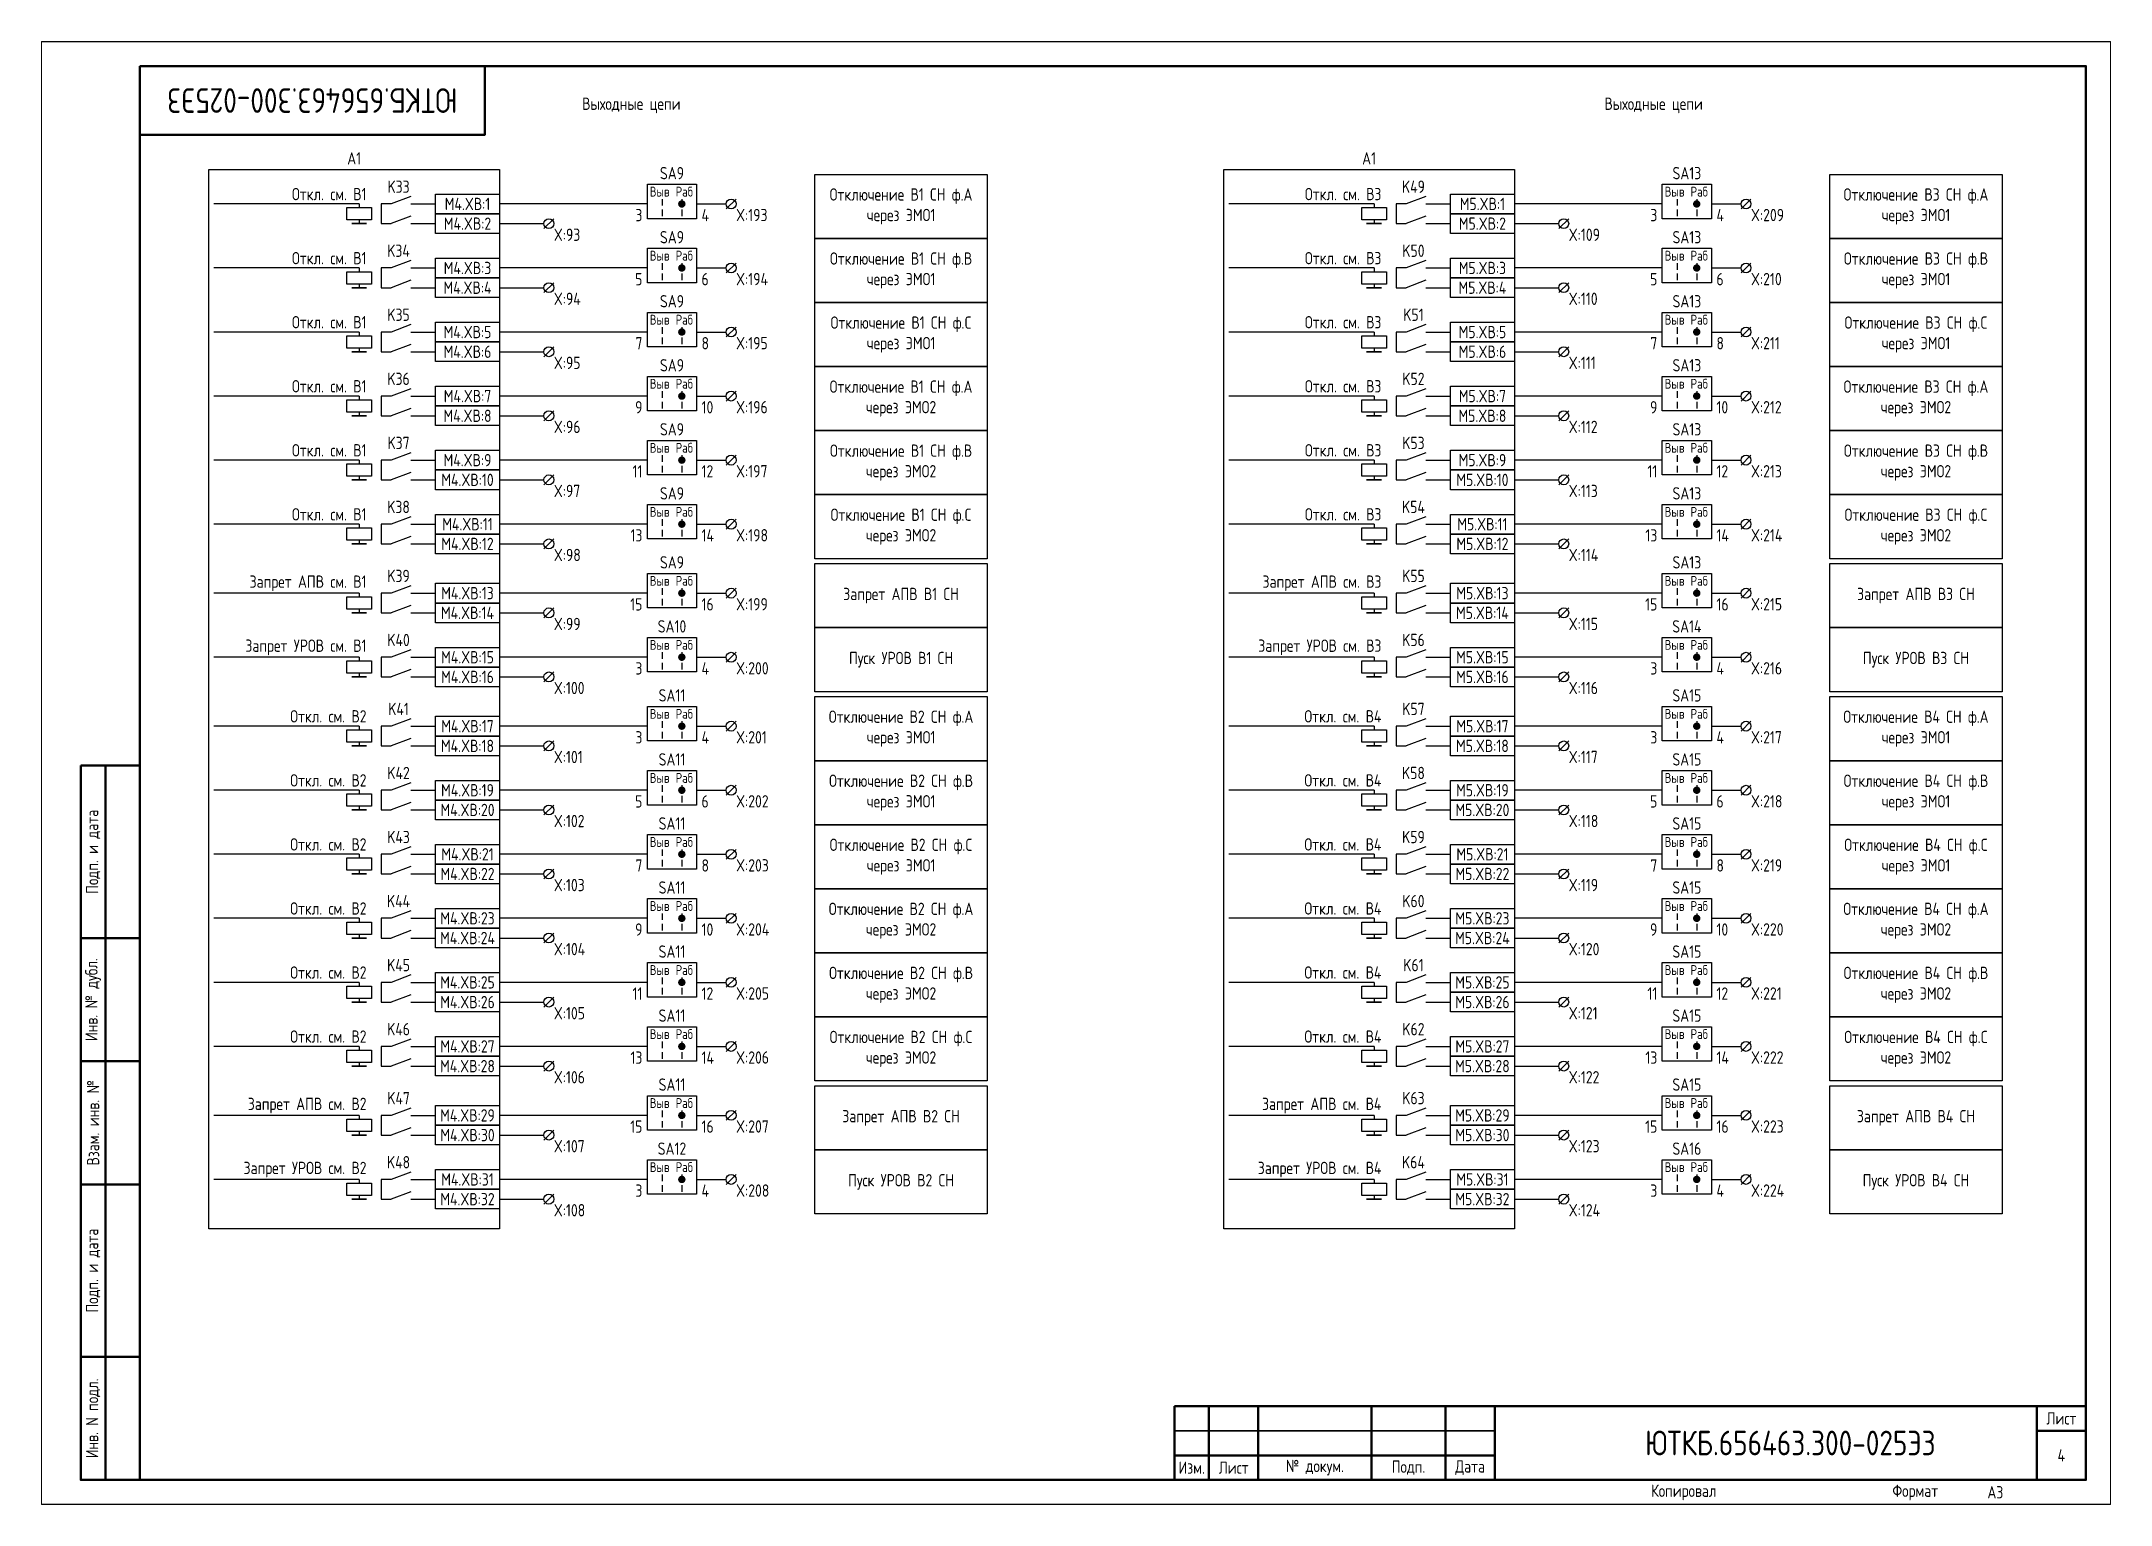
# Paper-space layout 'Лист4' of a CAD drawing. Header units: millimetres, sheet in inches. Extents: x 101.3 to 124.9, y 96.7 to 113.3.
# The model-space entities are those that its viewports show. They can reach past a viewport. Long polylines and large blocks are cut down to what shows.
import ezdxf

# ---------------------------------------------------------------- set-up
doc = ezdxf.new("R2010")
doc.units = ezdxf.units.MM
doc.styles.add('Gost_type_A', font='GOST_0.TTF')

psp = doc.layouts.new('Лист4')

msp = doc.modelspace()

# ---------------------------------------------------------------- texts
at = {"insert": (1315, 285), "char_height": 5, "width": 70, "attachment_point": 5, "rotation": 180, "style": 'Gost_type_A'}
msp.add_mtext('ЮТКБ.656463.300-025Э3', dxfattribs=at)
at = {"char_height": 2.5, "line_spacing_factor": 0.9, "style": 'Gost_type_A'}
for s, insert, width, attachment_point in [('Выходные цепи', (1379.75, 284), 197.5, 5), ('Выходные цепи', (1587.25, 284), 197.5, 5), ('A1', (1323.5, 272), 58.9999, 8), ('A1', (1529.5, 272), 58.9999, 8), ('X:193', (1401.01, 263), 8, 1), ('X:209', (1607.01, 263), 8, 1), ('X:93', (1364.01, 259), 8, 1), ('X:109', (1570.01, 259), 8, 1), ('X:194', (1401.01, 250), 8, 1), ('X:210', (1607.01, 250), 8, 1), ('X:94', (1364.01, 246), 8, 1), ('X:110', (1570.01, 246), 8, 1), ('X:195', (1401.01, 237), 8, 1), ('X:211', (1607.01, 237), 8, 1), ('X:95', (1364.01, 233), 8, 1), ('X:111', (1570.01, 233), 8, 1), ('X:196', (1401.01, 224), 8, 1), ('X:212', (1607.01, 224), 8, 1), ('X:96', (1364.01, 220), 8, 1), ('X:112', (1570.01, 220), 8, 1), ('X:197', (1401.01, 211), 8, 1), ('X:213', (1607.01, 211), 8, 1), ('X:97', (1364.01, 207), 8, 1), ('X:113', (1570.01, 207), 8, 1), ('X:198', (1401.01, 198), 8, 1), ('X:214', (1607.01, 198), 8, 1), ('X:98', (1364.01, 194), 8, 1), ('X:114', (1570.01, 194), 8, 1), ('X:199', (1401.01, 184), 8, 1), ('X:215', (1607.01, 184), 8, 1), ('X:99', (1364.01, 180), 8, 1), ('X:115', (1570.01, 180), 8, 1), ('X:200', (1401.01, 171), 8, 1), ('X:216', (1607.01, 171), 8, 1), ('X:100', (1364.01, 167), 8, 1), ('X:116', (1570.01, 167), 8, 1), ('X:201', (1401.01, 157), 8, 1), ('X:217', (1607.01, 157), 8, 1), ('X:101', (1364.01, 153), 8, 1), ('X:117', (1570.01, 153), 8, 1), ('X:202', (1401.01, 144), 8, 1), ('X:218', (1607.01, 144), 8, 1), ('X:102', (1364.01, 140), 8, 1), ('X:118', (1570.01, 140), 8, 1), ('X:203', (1401.01, 131), 8, 1), ('X:219', (1607.01, 131), 8, 1), ('X:103', (1364.01, 127), 8, 1), ('X:119', (1570.01, 127), 8, 1), ('X:204', (1401.01, 118), 8, 1), ('X:220', (1607.01, 118), 8, 1), ('X:104', (1364.01, 114), 8, 1), ('X:120', (1570.01, 114), 8, 1), ('X:105', (1364.01, 101), 8, 1), ('X:205', (1401.01, 105), 8, 1), ('X:121', (1570.01, 101), 8, 1), ('X:221', (1607.01, 105), 8, 1), ('X:206', (1401.01, 92), 8, 1), ('X:222', (1607.01, 92), 8, 1), ('X:106', (1364.01, 88), 8, 1), ('X:122', (1570.01, 88), 8, 1), ('X:207', (1401.01, 78), 8, 1), ('X:223', (1607.01, 78), 8, 1), ('X:107', (1364.01, 74), 8, 1), ('X:123', (1570.01, 74), 8, 1), ('X:208', (1401.01, 65), 8, 1), ('X:224', (1607.01, 65), 8, 1), ('X:108', (1364.01, 61), 8, 1), ('X:124', (1570.01, 61), 8, 1)]:
    msp.add_mtext(s, dxfattribs=dict(at, insert=insert, width=width, attachment_point=attachment_point))
at = {"style": 'Gost_type_A'}
for s, insert, char_height, width, attachment_point in [('SA9', (1388, 269), 2.5, 10, 8), ('SA13', (1594, 269), 2.5, 10, 8), ('Откл. см. В1', (1326, 266), 2.5, 31.0015, 6), ('K33', (1332.5, 267.5), 2.5, 5, 5), ('M4.XВ:1', (1346.5, 264), 2.5, 13, 5), ('Выв', (1385.5, 266.5), 2, 5, 5), ('Раб', (1390.5, 266.5), 2, 5, 5), ('Отключение В1 СН ф.А через ЭМО1', (1434.5, 263.5), 2.5, 34.9988, 5), ('Откл. см. В3', (1532, 266), 2.5, 31.0015, 6), ('K49', (1538.5, 267.5), 2.5, 5, 5), ('M5.XВ:1', (1552.5, 264), 2.5, 13, 5), ('Выв', (1591.5, 266.5), 2, 5, 5), ('Раб', (1596.5, 266.5), 2, 5, 5), ('Отключение В3 СН ф.А через ЭМО1', (1640.5, 263.5), 2.5, 34.9988, 5), ('M4.XВ:2', (1346.5, 260), 2.5, 13, 5), ('3', (1382, 262.98), 2.5, 5, 3), ('4', (1394, 262.98), 2.5, 5, 1), ('M5.XВ:2', (1552.5, 260), 2.5, 13, 5), ('3', (1588, 262.98), 2.5, 5, 3), ('4', (1600, 262.98), 2.5, 5, 1), ('SA9', (1388, 256), 2.5, 10, 8), ('SA13', (1594, 256), 2.5, 10, 8), ('Откл. см. В1', (1326, 253), 2.5, 31.0015, 6), ('K34', (1332.5, 254.5), 2.5, 5, 5), ('M4.XВ:3', (1346.5, 251), 2.5, 13, 5), ('Выв', (1385.5, 253.5), 2, 5, 5), ('Раб', (1390.5, 253.5), 2, 5, 5), ('Отключение В1 СН ф.В через ЭМО1', (1434.5, 250.5), 2.5, 34.9988, 5), ('Откл. см. В3', (1532, 253), 2.5, 31.0015, 6), ('K50', (1538.5, 254.5), 2.5, 5, 5), ('M5.XВ:3', (1552.5, 251), 2.5, 13, 5), ('Выв', (1591.5, 253.5), 2, 5, 5), ('Раб', (1596.5, 253.5), 2, 5, 5), ('Отключение В3 СН ф.В через ЭМО1', (1640.5, 250.5), 2.5, 34.9988, 5), ('M4.XВ:4', (1346.5, 247), 2.5, 13, 5), ('5', (1382, 249.98), 2.5, 5, 3), ('6', (1394, 249.98), 2.5, 5, 1), ('M5.XВ:4', (1552.5, 247), 2.5, 13, 5), ('5', (1588, 249.98), 2.5, 5, 3), ('6', (1600, 249.98), 2.5, 5, 1), ('SA9', (1388, 243), 2.5, 10, 8), ('SA13', (1594, 243), 2.5, 10, 8), ('Откл. см. В1', (1326, 240), 2.5, 31.0015, 6), ('K35', (1332.5, 241.5), 2.5, 5, 5), ('Выв', (1385.5, 240.5), 2, 5, 5), ('Раб', (1390.5, 240.5), 2, 5, 5), ('Отключение В1 СН ф.C через ЭМО1', (1434.5, 237.5), 2.5, 34.9988, 5), ('Откл. см. В3', (1532, 240), 2.5, 31.0015, 6), ('K51', (1538.5, 241.5), 2.5, 5, 5), ('Выв', (1591.5, 240.5), 2, 5, 5), ('Раб', (1596.5, 240.5), 2, 5, 5), ('Отключение В3 СН ф.C через ЭМО1', (1640.5, 237.5), 2.5, 34.9988, 5), ('M4.XВ:5', (1346.5, 238), 2.5, 13, 5), ('M4.XВ:6', (1346.5, 234), 2.5, 13, 5), ('7', (1382, 236.98), 2.5, 5, 3), ('8', (1394, 236.98), 2.5, 5, 1), ('M5.XВ:5', (1552.5, 238), 2.5, 13, 5), ('M5.XВ:6', (1552.5, 234), 2.5, 13, 5), ('7', (1588, 236.98), 2.5, 5, 3), ('8', (1600, 236.98), 2.5, 5, 1), ('SA9', (1388, 230), 2.5, 10, 8), ('SA13', (1594, 230), 2.5, 10, 8), ('Откл. см. В1', (1326, 227), 2.5, 31.0015, 6), ('K36', (1332.5, 228.5), 2.5, 5, 5), ('Выв', (1385.5, 227.5), 2, 5, 5), ('Раб', (1390.5, 227.5), 2, 5, 5), ('Отключение В1 СН ф.А через ЭМО2', (1434.5, 224.5), 2.5, 34.9988, 5), ('Откл. см. В3', (1532, 227), 2.5, 31.0015, 6), ('K52', (1538.5, 228.5), 2.5, 5, 5), ('Выв', (1591.5, 227.5), 2, 5, 5), ('Раб', (1596.5, 227.5), 2, 5, 5), ('Отключение В3 СН ф.А через ЭМО2', (1640.5, 224.5), 2.5, 34.9988, 5), ('M4.XВ:7', (1346.5, 225), 2.5, 13, 5), ('9', (1382, 223.98), 2.5, 5, 3), ('10', (1394, 223.98), 2.5, 5, 1), ('M5.XВ:7', (1552.5, 225), 2.5, 13, 5), ('9', (1588, 223.98), 2.5, 5, 3), ('10', (1600, 223.98), 2.5, 5, 1), ('M4.XВ:8', (1346.5, 221), 2.5, 13, 5), ('SA9', (1388, 217), 2.5, 10, 8), ('M5.XВ:8', (1552.5, 221), 2.5, 13, 5), ('SA13', (1594, 217), 2.5, 10, 8), ('Откл. см. В1', (1326, 214), 2.5, 31.0015, 6), ('K37', (1332.5, 215.5), 2.5, 5, 5), ('Выв', (1385.5, 214.5), 2, 5, 5), ('Раб', (1390.5, 214.5), 2, 5, 5), ('Отключение В1 СН ф.В через ЭМО2', (1434.5, 211.5), 2.5, 34.9988, 5), ('Откл. см. В3', (1532, 214), 2.5, 31.0015, 6), ('K53', (1538.5, 215.5), 2.5, 5, 5), ('Выв', (1591.5, 214.5), 2, 5, 5), ('Раб', (1596.5, 214.5), 2, 5, 5), ('Отключение В3 СН ф.В через ЭМО2', (1640.5, 211.5), 2.5, 34.9988, 5), ('M4.XВ:9', (1346.5, 212), 2.5, 13, 5), ('11', (1382, 210.98), 2.5, 5, 3), ('12', (1394, 210.98), 2.5, 5, 1), ('M5.XВ:9', (1552.5, 212), 2.5, 13, 5), ('11', (1588, 210.98), 2.5, 5, 3), ('12', (1600, 210.98), 2.5, 5, 1), ('M4.XВ:10', (1346.5, 208), 2.5, 13, 5), ('SA9', (1388, 204), 2.5, 10, 8), ('M5.XВ:10', (1552.5, 208), 2.5, 13, 5), ('SA13', (1594, 204), 2.5, 10, 8), ('Откл. см. В1', (1326, 201), 2.5, 31.0015, 6), ('K38', (1332.5, 202.5), 2.5, 5, 5), ('Выв', (1385.5, 201.5), 2, 5, 5), ('Раб', (1390.5, 201.5), 2, 5, 5), ('Отключение В1 СН ф.C через ЭМО2', (1434.5, 198.5), 2.5, 34.9988, 5), ('Откл. см. В3', (1532, 201), 2.5, 31.0015, 6), ('K54', (1538.5, 202.5), 2.5, 5, 5), ('Выв', (1591.5, 201.5), 2, 5, 5), ('Раб', (1596.5, 201.5), 2, 5, 5), ('Отключение В3 СН ф.C через ЭМО2', (1640.5, 198.5), 2.5, 34.9988, 5), ('M4.XВ:11', (1346.5, 199), 2.5, 13, 5), ('13', (1382, 197.98), 2.5, 5, 3), ('14', (1394, 197.98), 2.5, 5, 1), ('M5.XВ:11', (1552.5, 199), 2.5, 13, 5), ('13', (1588, 197.98), 2.5, 5, 3), ('14', (1600, 197.98), 2.5, 5, 1), ('M4.XВ:12', (1346.5, 195), 2.5, 13, 5), ('M5.XВ:12', (1552.5, 195), 2.5, 13, 5), ('K39', (1332.5, 188.5), 2.5, 5, 5), ('SA9', (1388, 190), 2.5, 10, 8), ('K55', (1538.5, 188.5), 2.5, 5, 5), ('SA13', (1594, 190), 2.5, 10, 8), ('Запрет АПВ см. В1', (1326, 187), 2.5, 31.0015, 6), ('M4.XВ:13', (1346.5, 185), 2.5, 13, 5), ('Выв', (1385.5, 187.5), 2, 5, 5), ('Раб', (1390.5, 187.5), 2, 5, 5), ('Запрет АПВ В1 СН', (1434.5, 184.5), 2.5, 34.9988, 5), ('Запрет АПВ см. В3', (1532, 187), 2.5, 31.0015, 6), ('M5.XВ:13', (1552.5, 185), 2.5, 13, 5), ('Выв', (1591.5, 187.5), 2, 5, 5), ('Раб', (1596.5, 187.5), 2, 5, 5), ('Запрет АПВ В3 СН', (1640.5, 184.5), 2.5, 34.9988, 5), ('M4.XВ:14', (1346.5, 181), 2.5, 13, 5), ('15', (1382, 183.98), 2.5, 5, 3), ('16', (1394, 183.98), 2.5, 5, 1), ('M5.XВ:14', (1552.5, 181), 2.5, 13, 5), ('15', (1588, 183.98), 2.5, 5, 3), ('16', (1600, 183.98), 2.5, 5, 1), ('K40', (1332.5, 175.5), 2.5, 5, 5), ('SA10', (1388, 177), 2.5, 10, 8), ('K56', (1538.5, 175.5), 2.5, 5, 5), ('SA14', (1594, 177), 2.5, 10, 8), ('Запрет УРОВ см. В1', (1326, 174), 2.5, 31.0015, 6), ('M4.XВ:15', (1346.5, 172), 2.5, 13, 5), ('Выв', (1385.5, 174.5), 2, 5, 5), ('Раб', (1390.5, 174.5), 2, 5, 5), ('Пуск УРОВ В1 СН', (1434.5, 171.5), 2.5, 34.9988, 5), ('Запрет УРОВ см. В3', (1532, 174), 2.5, 31.0015, 6), ('M5.XВ:15', (1552.5, 172), 2.5, 13, 5), ('Выв', (1591.5, 174.5), 2, 5, 5), ('Раб', (1596.5, 174.5), 2, 5, 5), ('Пуск УРОВ В3 СН', (1640.5, 171.5), 2.5, 34.9988, 5), ('M4.XВ:16', (1346.5, 168), 2.5, 13, 5), ('3', (1382, 170.98), 2.5, 5, 3), ('4', (1394, 170.98), 2.5, 5, 1), ('M5.XВ:16', (1552.5, 168), 2.5, 13, 5), ('3', (1588, 170.98), 2.5, 5, 3), ('4', (1600, 170.98), 2.5, 5, 1), ('SA11', (1388, 163), 2.5, 10, 8), ('SA15', (1594, 163), 2.5, 10, 8), ('Откл. см. В2', (1326, 160), 2.5, 31.0015, 6), ('K41', (1332.5, 161.5), 2.5, 5, 5), ('Выв', (1385.5, 160.5), 2, 5, 5), ('Раб', (1390.5, 160.5), 2, 5, 5), ('Отключение В2 СН ф.А через ЭМО1', (1434.5, 157.5), 2.5, 34.9988, 5), ('Откл. см. В4', (1532, 160), 2.5, 31.0015, 6), ('K57', (1538.5, 161.5), 2.5, 5, 5), ('Выв', (1591.5, 160.5), 2, 5, 5), ('Раб', (1596.5, 160.5), 2, 5, 5), ('Отключение В4 СН ф.А через ЭМО1', (1640.5, 157.5), 2.5, 34.9988, 5), ('M4.XВ:17', (1346.5, 158), 2.5, 13, 5), ('3', (1382, 156.98), 2.5, 5, 3), ('4', (1394, 156.98), 2.5, 5, 1), ('M5.XВ:17', (1552.5, 158), 2.5, 13, 5), ('3', (1588, 156.98), 2.5, 5, 3), ('4', (1600, 156.98), 2.5, 5, 1), ('M4.XВ:18', (1346.5, 154), 2.5, 13, 5), ('SA11', (1388, 150), 2.5, 10, 8), ('M5.XВ:18', (1552.5, 154), 2.5, 13, 5), ('SA15', (1594, 150), 2.5, 10, 8), ('Откл. см. В2', (1326, 147), 2.5, 31.0015, 6), ('K42', (1332.5, 148.5), 2.5, 5, 5), ('Выв', (1385.5, 147.5), 2, 5, 5), ('Раб', (1390.5, 147.5), 2, 5, 5), ('Отключение В2 СН ф.В через ЭМО1', (1434.5, 144.5), 2.5, 34.9988, 5), ('Откл. см. В4', (1532, 147), 2.5, 31.0015, 6), ('K58', (1538.5, 148.5), 2.5, 5, 5), ('Выв', (1591.5, 147.5), 2, 5, 5), ('Раб', (1596.5, 147.5), 2, 5, 5), ('Отключение В4 СН ф.В через ЭМО1', (1640.5, 144.5), 2.5, 34.9988, 5), ('M4.XВ:19', (1346.5, 145), 2.5, 13, 5), ('5', (1382, 143.98), 2.5, 5, 3), ('6', (1394, 143.98), 2.5, 5, 1), ('M5.XВ:19', (1552.5, 145), 2.5, 13, 5), ('5', (1588, 143.98), 2.5, 5, 3), ('6', (1600, 143.98), 2.5, 5, 1), ('M4.XВ:20', (1346.5, 141), 2.5, 13, 5), ('SA11', (1388, 137), 2.5, 10, 8), ('M5.XВ:20', (1552.5, 141), 2.5, 13, 5), ('SA15', (1594, 137), 2.5, 10, 8), ('Откл. см. В2', (1326, 134), 2.5, 31.0015, 6), ('K43', (1332.5, 135.5), 2.5, 5, 5), ('Выв', (1385.5, 134.5), 2, 5, 5), ('Раб', (1390.5, 134.5), 2, 5, 5), ('Отключение В2 СН ф.C через ЭМО1', (1434.5, 131.5), 2.5, 34.9988, 5), ('Откл. см. В4', (1532, 134), 2.5, 31.0015, 6), ('K59', (1538.5, 135.5), 2.5, 5, 5), ('Выв', (1591.5, 134.5), 2, 5, 5), ('Раб', (1596.5, 134.5), 2, 5, 5), ('Отключение В4 СН ф.C через ЭМО1', (1640.5, 131.5), 2.5, 34.9988, 5), ('M4.XВ:21', (1346.5, 132), 2.5, 13, 5), ('7', (1382, 130.98), 2.5, 5, 3), ('8', (1394, 130.98), 2.5, 5, 1), ('M5.XВ:21', (1552.5, 132), 2.5, 13, 5), ('7', (1588, 130.98), 2.5, 5, 3), ('8', (1600, 130.98), 2.5, 5, 1), ('M4.XВ:22', (1346.5, 128), 2.5, 13, 5), ('SA11', (1388, 124), 2.5, 10, 8), ('M5.XВ:22', (1552.5, 128), 2.5, 13, 5), ('SA15', (1594, 124), 2.5, 10, 8), ('Откл. см. В2', (1326, 121), 2.5, 31.0015, 6), ('K44', (1332.5, 122.5), 2.5, 5, 5), ('Выв', (1385.5, 121.5), 2, 5, 5), ('Раб', (1390.5, 121.5), 2, 5, 5), ('Отключение В2 СН ф.А через ЭМО2', (1434.5, 118.5), 2.5, 34.9988, 5), ('Откл. см. В4', (1532, 121), 2.5, 31.0015, 6), ('K60', (1538.5, 122.5), 2.5, 5, 5), ('Выв', (1591.5, 121.5), 2, 5, 5), ('Раб', (1596.5, 121.5), 2, 5, 5), ('Отключение В4 СН ф.А через ЭМО2', (1640.5, 118.5), 2.5, 34.9988, 5), ('M4.XВ:23', (1346.5, 119), 2.5, 13, 5), ('9', (1382, 117.98), 2.5, 5, 3), ('10', (1394, 117.98), 2.5, 5, 1), ('M5.XВ:23', (1552.5, 119), 2.5, 13, 5), ('9', (1588, 117.98), 2.5, 5, 3), ('10', (1600, 117.98), 2.5, 5, 1), ('M4.XВ:24', (1346.5, 115), 2.5, 13, 5), ('SA11', (1388, 111), 2.5, 10, 8), ('M5.XВ:24', (1552.5, 115), 2.5, 13, 5), ('SA15', (1594, 111), 2.5, 10, 8), ('Откл. см. В2', (1326, 108), 2.5, 31.0015, 6), ('K45', (1332.5, 109.5), 2.5, 5, 5), ('Выв', (1385.5, 108.5), 2, 5, 5), ('Раб', (1390.5, 108.5), 2, 5, 5), ('Откл. см. В4', (1532, 108), 2.5, 31.0015, 6), ('K61', (1538.5, 109.5), 2.5, 5, 5), ('Выв', (1591.5, 108.5), 2, 5, 5), ('Раб', (1596.5, 108.5), 2, 5, 5), ('M4.XВ:25', (1346.5, 106), 2.5, 13, 5), ('Отключение В2 СН ф.В через ЭМО2', (1434.5, 105.5), 2.5, 34.9988, 5), ('M5.XВ:25', (1552.5, 106), 2.5, 13, 5), ('Отключение В4 СН ф.В через ЭМО2', (1640.5, 105.5), 2.5, 34.9988, 5), ('M4.XВ:26', (1346.5, 102), 2.5, 13, 5), ('11', (1382, 104.98), 2.5, 5, 3), ('12', (1394, 104.98), 2.5, 5, 1), ('M5.XВ:26', (1552.5, 102), 2.5, 13, 5), ('11', (1588, 104.98), 2.5, 5, 3), ('12', (1600, 104.98), 2.5, 5, 1), ('K46', (1332.5, 96.5), 2.5, 5, 5), ('SA11', (1388, 98), 2.5, 10, 8), ('K62', (1538.5, 96.5), 2.5, 5, 5), ('SA15', (1594, 98), 2.5, 10, 8), ('Откл. см. В2', (1326, 95), 2.5, 31.0015, 6), ('M4.XВ:27', (1346.5, 93), 2.5, 13, 5), ('Выв', (1385.5, 95.5), 2, 5, 5), ('Раб', (1390.5, 95.5), 2, 5, 5), ('Отключение В2 СН ф.C через ЭМО2', (1434.5, 92.5), 2.5, 34.9988, 5), ('Откл. см. В4', (1532, 95), 2.5, 31.0015, 6), ('M5.XВ:27', (1552.5, 93), 2.5, 13, 5), ('Выв', (1591.5, 95.5), 2, 5, 5), ('Раб', (1596.5, 95.5), 2, 5, 5), ('Отключение В4 СН ф.C через ЭМО2', (1640.5, 92.5), 2.5, 34.9988, 5), ('M4.XВ:28', (1346.5, 89), 2.5, 13, 5), ('13', (1382, 91.98), 2.5, 5, 3), ('14', (1394, 91.98), 2.5, 5, 1), ('M5.XВ:28', (1552.5, 89), 2.5, 13, 5), ('13', (1588, 91.98), 2.5, 5, 3), ('14', (1600, 91.98), 2.5, 5, 1), ('SA11', (1388, 84), 2.5, 10, 8), ('SA15', (1594, 84), 2.5, 10, 8), ('Запрет АПВ см. В2', (1326, 81), 2.5, 31.0015, 6), ('K47', (1332.5, 82.5), 2.5, 5, 5), ('M4.XВ:29', (1346.5, 79), 2.5, 13, 5), ('Выв', (1385.5, 81.5), 2, 5, 5), ('Раб', (1390.5, 81.5), 2, 5, 5), ('Запрет АПВ В2 СН', (1434.5, 78.5), 2.5, 34.9988, 5), ('Запрет АПВ см. В4', (1532, 81), 2.5, 31.0015, 6), ('K63', (1538.5, 82.5), 2.5, 5, 5), ('M5.XВ:29', (1552.5, 79), 2.5, 13, 5), ('Выв', (1591.5, 81.5), 2, 5, 5), ('Раб', (1596.5, 81.5), 2, 5, 5), ('Запрет АПВ В4 СН', (1640.5, 78.5), 2.5, 34.9988, 5), ('M4.XВ:30', (1346.5, 75), 2.5, 13, 5), ('15', (1382, 77.98), 2.5, 5, 3), ('16', (1394, 77.98), 2.5, 5, 1), ('M5.XВ:30', (1552.5, 75), 2.5, 13, 5), ('15', (1588, 77.98), 2.5, 5, 3), ('16', (1600, 77.98), 2.5, 5, 1), ('SA12', (1388, 71), 2.5, 10, 8), ('SA16', (1594, 71), 2.5, 10, 8), ('Запрет УРОВ см. В2', (1326, 68), 2.5, 31.0015, 6), ('K48', (1332.5, 69.5), 2.5, 5, 5), ('M4.XВ:31', (1346.5, 66), 2.5, 13, 5), ('Выв', (1385.5, 68.5), 2, 5, 5), ('Раб', (1390.5, 68.5), 2, 5, 5), ('Запрет УРОВ см. В4', (1532, 68), 2.5, 31.0015, 6), ('K64', (1538.5, 69.5), 2.5, 5, 5), ('M5.XВ:31', (1552.5, 66), 2.5, 13, 5), ('Выв', (1591.5, 68.5), 2, 5, 5), ('Раб', (1596.5, 68.5), 2, 5, 5), ('M4.XВ:32', (1346.5, 62), 2.5, 13, 5), ('3', (1382, 64.98), 2.5, 5, 3), ('4', (1394, 64.98), 2.5, 5, 1), ('Пуск УРОВ В2 СН', (1434.5, 65.5), 2.5, 34.9988, 5), ('M5.XВ:32', (1552.5, 62), 2.5, 13, 5), ('3', (1588, 64.98), 2.5, 5, 3), ('4', (1600, 64.98), 2.5, 5, 1), ('Пуск УРОВ В4 СН', (1640.5, 65.5), 2.5, 34.9988, 5), ('ЮТКБ.656463.300-025Э3', (1615, 12.5), 5, 120, 5), ('4', (1670, 10), 2.5, 10, 5), ('A3', (1655, 2.5), 2.5, 20, 4)]:
    msp.add_mtext(s, dxfattribs=dict(at, insert=insert, char_height=char_height, width=width, attachment_point=attachment_point))

# ---------------------------------------------------------------- blocks, each defined once
blk = doc.blocks.new('Формат_А3')
blk.add_lwpolyline([(-420, 297), (0, 297), (0, 0), (-420, 0)], close=True)
at = {"lineweight": 50}
blk.add_lwpolyline([(-400, 292), (-5, 292), (-5, 5), (-400, 5)], close=True, dxfattribs=at)
blk = doc.blocks.new('Штамп малый нижний')
at = {"lineweight": 50}
for points in [[(-185, 15), (-178, 15), (-178, 5), (-185, 5)], [(-178, 15), (-168, 15), (-168, 5), (-178, 5)], [(-168, 15), (-145, 15), (-145, 5), (-168, 5)], [(-145, 15), (-130, 15), (-130, 5), (-145, 5)], [(-130, 15), (-120, 15), (-120, 5), (-130, 5)], [(-120, 15), (-10, 15), (-10, 0), (-120, 0)], [(-10, 15), (0, 15), (0, 10), (-10, 10)], [(-10, 10), (0, 10), (0, 0), (-10, 0)], [(-185, 5), (-178, 5), (-178, 0), (-185, 0)], [(-178, 5), (-168, 5), (-168, 0), (-178, 0)], [(-168, 5), (-145, 5), (-145, 0), (-168, 0)], [(-145, 5), (-130, 5), (-130, 0), (-145, 0)], [(-130, 5), (-120, 5), (-120, 0), (-130, 0)]]:
    blk.add_lwpolyline(points, close=True, dxfattribs=at)
for points in [[(-185, 15), (-178, 15), (-178, 10), (-185, 10)], [(-178, 15), (-168, 15), (-168, 10), (-178, 10)], [(-168, 15), (-145, 15), (-145, 10), (-168, 10)], [(-145, 15), (-130, 15), (-130, 10), (-145, 10)], [(-130, 15), (-120, 15), (-120, 10), (-130, 10)], [(-185, 10), (-178, 10), (-178, 5), (-185, 5)], [(-178, 10), (-168, 10), (-168, 5), (-178, 5)], [(-168, 10), (-145, 10), (-145, 5), (-168, 5)], [(-145, 10), (-130, 10), (-130, 5), (-145, 5)], [(-130, 10), (-120, 10), (-120, 5), (-130, 5)]]:
    blk.add_lwpolyline(points, close=True)
at = {"char_height": 2.5, "style": 'Gost_type_A'}
for s, insert, width, attachment_point in [('Лист', (-5, 12.5), 10, 5), ('Изм.', (-181.5, 2.5), 7, 5), ('Лист', (-173, 2.5), 10, 5), ('№ докум.', (-156.5, 2.5), 23, 5), ('Подп.', (-137.5, 2.5), 15, 5), ('Дата', (-125, 2.5), 10, 5), ('Копировал', (-75, -2.53), 13.1202, 6), ('Формат', (-30, -2.53), 13.1202, 6)]:
    blk.add_mtext(s, dxfattribs=dict(at, insert=insert, width=width, attachment_point=attachment_point))
blk = doc.blocks.new('Штамп угловой верхний')
at = {"lineweight": 50}
blk.add_lwpolyline([(0, 0), (70, 0), (70, -14), (0, -14)], close=True, dxfattribs=at)
blk = doc.blocks.new('Штамп левый нижний')
at = {"lineweight": 50}
for points in [[(-12, 145), (-7, 145), (-7, 110), (-12, 110)], [(-7, 145), (0, 145), (0, 110), (-7, 110)], [(-12, 110), (-7, 110), (-7, 85), (-12, 85)], [(-7, 110), (0, 110), (0, 85), (-7, 85)], [(-12, 85), (-7, 85), (-7, 60), (-12, 60)], [(-7, 85), (0, 85), (0, 60), (-7, 60)], [(-12, 60), (-7, 60), (-7, 25), (-12, 25)], [(-7, 60), (0, 60), (0, 25), (-7, 25)], [(-12, 25), (-7, 25), (-7, 0), (-12, 0)], [(-7, 25), (0, 25), (0, 0), (-7, 0)]]:
    blk.add_lwpolyline(points, close=True, dxfattribs=at)
at = {"char_height": 2.5, "attachment_point": 5, "rotation": 90, "style": 'Gost_type_A'}
for s, insert, width in [('Подп. и дата', (-9.5, 127.5), 35), ('Инв. № дубл.', (-9.5, 97.5), 25), ('Взам. инв. №', (-9.5, 72.5), 25), ('Подп. и дата', (-9.5, 42.5), 35), ('Инв. N подл.', (-9.5, 12.5), 25)]:
    blk.add_mtext(s, dxfattribs=dict(at, insert=insert, width=width))
blk = doc.blocks.new('POINT')
at = {"const_width": 0.75}
blk.add_lwpolyline([(-0.375, 0, 1), (0.375, 0, 1)], format="xyb", close=True, dxfattribs=at)
blk = doc.blocks.new('Переключатель_положение')
for p, q in [((2, 1), (2, -0.34)), ((2, -1.14), (2, -2.49))]:
    blk.add_line(p, q)

# ---------------------------------------------------------------- linework, layer by layer
at = {"ltscale": 4.32}
for p, q in [((1335, 265.5), (1331, 264)), ((1541, 265.5), (1537, 264)), ((1335, 261.5), (1331, 260)), ((1541, 261.5), (1537, 260)), ((1335, 252.5), (1331, 251)), ((1541, 252.5), (1537, 251)), ((1335, 248.5), (1331, 247)), ((1541, 248.5), (1537, 247)), ((1335, 239.5), (1331, 238)), ((1541, 239.5), (1537, 238)), ((1335, 235.5), (1331, 234)), ((1541, 235.5), (1537, 234)), ((1335, 226.5), (1331, 225)), ((1541, 226.5), (1537, 225)), ((1335, 222.5), (1331, 221)), ((1541, 222.5), (1537, 221)), ((1335, 213.5), (1331, 212)), ((1541, 213.5), (1537, 212)), ((1335, 209.5), (1331, 208)), ((1541, 209.5), (1537, 208)), ((1335, 200.5), (1331, 199)), ((1541, 200.5), (1537, 199)), ((1335, 196.5), (1331, 195)), ((1541, 196.5), (1537, 195)), ((1335, 186.5), (1331, 185)), ((1541, 186.5), (1537, 185)), ((1335, 182.5), (1331, 181)), ((1541, 182.5), (1537, 181)), ((1335, 173.5), (1331, 172)), ((1541, 173.5), (1537, 172)), ((1335, 169.5), (1331, 168)), ((1541, 169.5), (1537, 168)), ((1335, 159.5), (1331, 158)), ((1335, 155.5), (1331, 154)), ((1541, 159.5), (1537, 158)), ((1541, 155.5), (1537, 154)), ((1335, 146.5), (1331, 145)), ((1541, 146.5), (1537, 145)), ((1335, 142.5), (1331, 141)), ((1541, 142.5), (1537, 141)), ((1335, 133.5), (1331, 132)), ((1541, 133.5), (1537, 132)), ((1335, 129.5), (1331, 128)), ((1541, 129.5), (1537, 128)), ((1335, 120.5), (1331, 119)), ((1541, 120.5), (1537, 119)), ((1335, 116.5), (1331, 115)), ((1541, 116.5), (1537, 115)), ((1335, 107.5), (1331, 106)), ((1541, 107.5), (1537, 106)), ((1335, 103.5), (1331, 102)), ((1541, 103.5), (1537, 102)), ((1335, 94.5), (1331, 93)), ((1541, 94.5), (1537, 93)), ((1335, 90.5), (1331, 89)), ((1541, 90.5), (1537, 89)), ((1335, 80.5), (1331, 79)), ((1541, 80.5), (1537, 79)), ((1335, 76.5), (1331, 75)), ((1541, 76.5), (1537, 75)), ((1335, 67.5), (1331, 66)), ((1541, 67.5), (1537, 66)), ((1335, 63.5), (1331, 62)), ((1541, 63.5), (1537, 62))]:
    msp.add_line(p, q, dxfattribs=at)
for p, q in [((1401.01, 265), (1399.01, 263)), ((1607.01, 265), (1605.01, 263)), ((1324.5, 264), (1295, 264)), ((1324.5, 264), (1324.5, 263.25)), ((1324.5, 260.75), (1324.5, 260)), ((1383, 264), (1353, 264)), ((1364.01, 261), (1362.01, 259)), ((1530.5, 264), (1501, 264)), ((1530.5, 264), (1530.5, 263.25)), ((1530.5, 260.75), (1530.5, 260)), ((1589, 264), (1559, 264)), ((1570.01, 261), (1568.01, 259)), ((1353, 260), (1362, 260)), ((1559, 260), (1568, 260)), ((1401.01, 252), (1399.01, 250)), ((1607.01, 252), (1605.01, 250)), ((1324.5, 251), (1295, 251)), ((1324.5, 251), (1324.5, 250.25)), ((1383, 251), (1353, 251)), ((1364.01, 248), (1362.01, 246)), ((1530.5, 251), (1501, 251)), ((1530.5, 251), (1530.5, 250.25)), ((1589, 251), (1559, 251)), ((1570.01, 248), (1568.01, 246)), ((1324.5, 247.75), (1324.5, 247)), ((1353, 247), (1362, 247)), ((1530.5, 247.75), (1530.5, 247)), ((1559, 247), (1568, 247)), ((1324.5, 238), (1295, 238)), ((1324.5, 238), (1324.5, 237.25)), ((1383, 238), (1353, 238)), ((1401.01, 239), (1399.01, 237)), ((1530.5, 238), (1501, 238)), ((1530.5, 238), (1530.5, 237.25)), ((1589, 238), (1559, 238)), ((1607.01, 239), (1605.01, 237)), ((1324.5, 234.75), (1324.5, 234)), ((1353, 234), (1362, 234)), ((1364.01, 235), (1362.01, 233)), ((1530.5, 234.75), (1530.5, 234)), ((1559, 234), (1568, 234)), ((1570.01, 235), (1568.01, 233)), ((1324.5, 225), (1295, 225)), ((1324.5, 225), (1324.5, 224.25)), ((1383, 225), (1353, 225)), ((1401.01, 226), (1399.01, 224)), ((1530.5, 225), (1501, 225)), ((1530.5, 225), (1530.5, 224.25)), ((1589, 225), (1559, 225)), ((1607.01, 226), (1605.01, 224)), ((1324.5, 221.75), (1324.5, 221)), ((1353, 221), (1362, 221)), ((1364.01, 222), (1362.01, 220)), ((1530.5, 221.75), (1530.5, 221)), ((1559, 221), (1568, 221)), ((1570.01, 222), (1568.01, 220)), ((1324.5, 212), (1295, 212)), ((1324.5, 212), (1324.5, 211.25)), ((1383, 212), (1353, 212)), ((1401.01, 213), (1399.01, 211)), ((1530.5, 212), (1501, 212)), ((1530.5, 212), (1530.5, 211.25)), ((1589, 212), (1559, 212)), ((1607.01, 213), (1605.01, 211)), ((1324.5, 208.75), (1324.5, 208)), ((1353, 208), (1362, 208)), ((1364.01, 209), (1362.01, 207)), ((1530.5, 208.75), (1530.5, 208)), ((1559, 208), (1568, 208)), ((1570.01, 209), (1568.01, 207)), ((1324.5, 199), (1295, 199)), ((1324.5, 199), (1324.5, 198.25)), ((1383, 199), (1353, 199)), ((1401.01, 200), (1399.01, 198)), ((1530.5, 199), (1501, 199)), ((1530.5, 199), (1530.5, 198.25)), ((1589, 199), (1559, 199)), ((1607.01, 200), (1605.01, 198)), ((1324.5, 195.75), (1324.5, 195)), ((1353, 195), (1362, 195)), ((1364.01, 196), (1362.01, 194)), ((1530.5, 195.75), (1530.5, 195)), ((1559, 195), (1568, 195)), ((1570.01, 196), (1568.01, 194)), ((1324.5, 185), (1295, 185)), ((1324.5, 185), (1324.5, 184.25)), ((1383, 185), (1353, 185)), ((1401.01, 186), (1399.01, 184)), ((1530.5, 185), (1501, 185)), ((1530.5, 185), (1530.5, 184.25)), ((1589, 185), (1559, 185)), ((1607.01, 186), (1605.01, 184)), ((1324.5, 181.75), (1324.5, 181)), ((1353, 181), (1362, 181)), ((1364.01, 182), (1362.01, 180)), ((1530.5, 181.75), (1530.5, 181)), ((1559, 181), (1568, 181)), ((1570.01, 182), (1568.01, 180)), ((1401.01, 173), (1399.01, 171)), ((1607.01, 173), (1605.01, 171)), ((1324.5, 172), (1295, 172)), ((1324.5, 172), (1324.5, 171.25)), ((1324.5, 168.75), (1324.5, 168)), ((1383, 172), (1353, 172)), ((1364.01, 169), (1362.01, 167)), ((1530.5, 172), (1501, 172)), ((1530.5, 172), (1530.5, 171.25)), ((1530.5, 168.75), (1530.5, 168)), ((1589, 172), (1559, 172)), ((1570.01, 169), (1568.01, 167)), ((1353, 168), (1362, 168)), ((1559, 168), (1568, 168)), ((1324.5, 158), (1295, 158)), ((1324.5, 158), (1324.5, 157.25)), ((1383, 158), (1353, 158)), ((1401.01, 159), (1399.01, 157)), ((1530.5, 158), (1501, 158)), ((1530.5, 158), (1530.5, 157.25)), ((1589, 158), (1559, 158)), ((1607.01, 159), (1605.01, 157)), ((1324.5, 154.75), (1324.5, 154)), ((1353, 154), (1362, 154)), ((1364.01, 155), (1362.01, 153)), ((1530.5, 154.75), (1530.5, 154)), ((1559, 154), (1568, 154)), ((1570.01, 155), (1568.01, 153)), ((1324.5, 145), (1295, 145)), ((1324.5, 145), (1324.5, 144.25)), ((1383, 145), (1353, 145)), ((1401.01, 146), (1399.01, 144)), ((1530.5, 145), (1501, 145)), ((1530.5, 145), (1530.5, 144.25)), ((1589, 145), (1559, 145)), ((1607.01, 146), (1605.01, 144)), ((1324.5, 141.75), (1324.5, 141)), ((1353, 141), (1362, 141)), ((1364.01, 142), (1362.01, 140)), ((1530.5, 141.75), (1530.5, 141)), ((1559, 141), (1568, 141)), ((1570.01, 142), (1568.01, 140)), ((1324.5, 132), (1295, 132)), ((1324.5, 132), (1324.5, 131.25)), ((1383, 132), (1353, 132)), ((1401.01, 133), (1399.01, 131)), ((1530.5, 132), (1501, 132)), ((1530.5, 132), (1530.5, 131.25)), ((1589, 132), (1559, 132)), ((1607.01, 133), (1605.01, 131)), ((1324.5, 128.75), (1324.5, 128)), ((1353, 128), (1362, 128)), ((1364.01, 129), (1362.01, 127)), ((1530.5, 128.75), (1530.5, 128)), ((1559, 128), (1568, 128)), ((1570.01, 129), (1568.01, 127)), ((1324.5, 119), (1295, 119)), ((1324.5, 119), (1324.5, 118.25)), ((1383, 119), (1353, 119)), ((1401.01, 120), (1399.01, 118)), ((1530.5, 119), (1501, 119)), ((1530.5, 119), (1530.5, 118.25)), ((1589, 119), (1559, 119)), ((1607.01, 120), (1605.01, 118)), ((1324.5, 115.75), (1324.5, 115)), ((1353, 115), (1362, 115)), ((1364.01, 116), (1362.01, 114)), ((1530.5, 115.75), (1530.5, 115)), ((1559, 115), (1568, 115)), ((1570.01, 116), (1568.01, 114)), ((1324.5, 106), (1295, 106)), ((1324.5, 106), (1324.5, 105.25)), ((1383, 106), (1353, 106)), ((1401.01, 107), (1399.01, 105)), ((1530.5, 106), (1501, 106)), ((1530.5, 106), (1530.5, 105.25)), ((1589, 106), (1559, 106)), ((1607.01, 107), (1605.01, 105)), ((1324.5, 102.75), (1324.5, 102)), ((1353, 102), (1362, 102)), ((1364.01, 103), (1362.01, 101)), ((1530.5, 102.75), (1530.5, 102)), ((1559, 102), (1568, 102)), ((1570.01, 103), (1568.01, 101)), ((1324.5, 93), (1295, 93)), ((1324.5, 93), (1324.5, 92.25)), ((1383, 93), (1353, 93)), ((1401.01, 94), (1399.01, 92)), ((1530.5, 93), (1501, 93)), ((1530.5, 93), (1530.5, 92.25)), ((1589, 93), (1559, 93)), ((1607.01, 94), (1605.01, 92)), ((1324.5, 89.75), (1324.5, 89)), ((1353, 89), (1362, 89)), ((1364.01, 90), (1362.01, 88)), ((1530.5, 89.75), (1530.5, 89)), ((1559, 89), (1568, 89)), ((1570.01, 90), (1568.01, 88)), ((1401.01, 80), (1399.01, 78)), ((1607.01, 80), (1605.01, 78)), ((1324.5, 79), (1295, 79)), ((1324.5, 79), (1324.5, 78.25)), ((1324.5, 75.75), (1324.5, 75)), ((1383, 79), (1353, 79)), ((1364.01, 76), (1362.01, 74)), ((1530.5, 79), (1501, 79)), ((1530.5, 79), (1530.5, 78.25)), ((1530.5, 75.75), (1530.5, 75)), ((1589, 79), (1559, 79)), ((1570.01, 76), (1568.01, 74)), ((1353, 75), (1362, 75)), ((1559, 75), (1568, 75)), ((1324.5, 66), (1295, 66)), ((1324.5, 66), (1324.5, 65.25)), ((1383, 66), (1353, 66)), ((1401.01, 67), (1399.01, 65)), ((1530.5, 66), (1501, 66)), ((1530.5, 66), (1530.5, 65.25)), ((1589, 66), (1559, 66)), ((1607.01, 67), (1605.01, 65)), ((1324.5, 62.75), (1324.5, 62)), ((1353, 62), (1362, 62)), ((1364.01, 63), (1362.01, 61)), ((1530.5, 62.75), (1530.5, 62)), ((1559, 62), (1568, 62)), ((1570.01, 63), (1568.01, 61))]:
    msp.add_line(p, q)
at = {"ltscale": 1.08}
for p, q in [((1331, 264), (1329, 264)), ((1329, 264), (1329, 260)), ((1335, 264), (1340, 264)), ((1537, 264), (1535, 264)), ((1535, 264), (1535, 260)), ((1541, 264), (1546, 264)), ((1329, 260), (1331, 260)), ((1335, 260), (1340, 260)), ((1535, 260), (1537, 260)), ((1541, 260), (1546, 260)), ((1331, 251), (1329, 251)), ((1329, 251), (1329, 247)), ((1335, 251), (1340, 251)), ((1537, 251), (1535, 251)), ((1535, 251), (1535, 247)), ((1541, 251), (1546, 251)), ((1329, 247), (1331, 247)), ((1335, 247), (1340, 247)), ((1535, 247), (1537, 247)), ((1541, 247), (1546, 247)), ((1331, 238), (1329, 238)), ((1329, 238), (1329, 234)), ((1335, 238), (1340, 238)), ((1537, 238), (1535, 238)), ((1535, 238), (1535, 234)), ((1541, 238), (1546, 238)), ((1329, 234), (1331, 234)), ((1335, 234), (1340, 234)), ((1535, 234), (1537, 234)), ((1541, 234), (1546, 234)), ((1331, 225), (1329, 225)), ((1329, 225), (1329, 221)), ((1335, 225), (1340, 225)), ((1537, 225), (1535, 225)), ((1535, 225), (1535, 221)), ((1541, 225), (1546, 225)), ((1329, 221), (1331, 221)), ((1335, 221), (1340, 221)), ((1535, 221), (1537, 221)), ((1541, 221), (1546, 221)), ((1331, 212), (1329, 212)), ((1329, 212), (1329, 208)), ((1335, 212), (1340, 212)), ((1537, 212), (1535, 212)), ((1535, 212), (1535, 208)), ((1541, 212), (1546, 212)), ((1329, 208), (1331, 208)), ((1335, 208), (1340, 208)), ((1535, 208), (1537, 208)), ((1541, 208), (1546, 208)), ((1331, 199), (1329, 199)), ((1329, 199), (1329, 195)), ((1335, 199), (1340, 199)), ((1537, 199), (1535, 199)), ((1535, 199), (1535, 195)), ((1541, 199), (1546, 199)), ((1329, 195), (1331, 195)), ((1335, 195), (1340, 195)), ((1535, 195), (1537, 195)), ((1541, 195), (1546, 195)), ((1331, 185), (1329, 185)), ((1329, 185), (1329, 181)), ((1335, 185), (1340, 185)), ((1537, 185), (1535, 185)), ((1535, 185), (1535, 181)), ((1541, 185), (1546, 185)), ((1329, 181), (1331, 181)), ((1335, 181), (1340, 181)), ((1535, 181), (1537, 181)), ((1541, 181), (1546, 181)), ((1331, 172), (1329, 172)), ((1329, 172), (1329, 168)), ((1335, 172), (1340, 172)), ((1537, 172), (1535, 172)), ((1535, 172), (1535, 168)), ((1541, 172), (1546, 172)), ((1329, 168), (1331, 168)), ((1335, 168), (1340, 168)), ((1535, 168), (1537, 168)), ((1541, 168), (1546, 168)), ((1331, 158), (1329, 158)), ((1329, 158), (1329, 154)), ((1335, 158), (1340, 158)), ((1537, 158), (1535, 158)), ((1535, 158), (1535, 154)), ((1541, 158), (1546, 158)), ((1329, 154), (1331, 154)), ((1335, 154), (1340, 154)), ((1535, 154), (1537, 154)), ((1541, 154), (1546, 154)), ((1331, 145), (1329, 145)), ((1329, 145), (1329, 141)), ((1335, 145), (1340, 145)), ((1537, 145), (1535, 145)), ((1535, 145), (1535, 141)), ((1541, 145), (1546, 145)), ((1329, 141), (1331, 141)), ((1335, 141), (1340, 141)), ((1535, 141), (1537, 141)), ((1541, 141), (1546, 141)), ((1331, 132), (1329, 132)), ((1329, 132), (1329, 128)), ((1335, 132), (1340, 132)), ((1537, 132), (1535, 132)), ((1535, 132), (1535, 128)), ((1541, 132), (1546, 132)), ((1329, 128), (1331, 128)), ((1335, 128), (1340, 128)), ((1535, 128), (1537, 128)), ((1541, 128), (1546, 128)), ((1331, 119), (1329, 119)), ((1329, 119), (1329, 115)), ((1335, 119), (1340, 119)), ((1537, 119), (1535, 119)), ((1535, 119), (1535, 115)), ((1541, 119), (1546, 119)), ((1329, 115), (1331, 115)), ((1335, 115), (1340, 115)), ((1535, 115), (1537, 115)), ((1541, 115), (1546, 115)), ((1331, 106), (1329, 106)), ((1329, 106), (1329, 102)), ((1335, 106), (1340, 106)), ((1537, 106), (1535, 106)), ((1535, 106), (1535, 102)), ((1541, 106), (1546, 106)), ((1329, 102), (1331, 102)), ((1335, 102), (1340, 102)), ((1535, 102), (1537, 102)), ((1541, 102), (1546, 102)), ((1331, 93), (1329, 93)), ((1329, 93), (1329, 89)), ((1335, 93), (1340, 93)), ((1537, 93), (1535, 93)), ((1535, 93), (1535, 89)), ((1541, 93), (1546, 93)), ((1329, 89), (1331, 89)), ((1335, 89), (1340, 89)), ((1535, 89), (1537, 89)), ((1541, 89), (1546, 89)), ((1331, 79), (1329, 79)), ((1329, 79), (1329, 75)), ((1335, 79), (1340, 79)), ((1537, 79), (1535, 79)), ((1535, 79), (1535, 75)), ((1541, 79), (1546, 79)), ((1329, 75), (1331, 75)), ((1335, 75), (1340, 75)), ((1535, 75), (1537, 75)), ((1541, 75), (1546, 75)), ((1331, 66), (1329, 66)), ((1329, 66), (1329, 62)), ((1335, 66), (1340, 66)), ((1537, 66), (1535, 66)), ((1535, 66), (1535, 62)), ((1541, 66), (1546, 66)), ((1329, 62), (1331, 62)), ((1335, 62), (1340, 62)), ((1535, 62), (1537, 62)), ((1541, 62), (1546, 62))]:
    msp.add_line(p, q, dxfattribs=at)
at = {"ltscale": 4}
for p, q in [((1393, 264), (1399.01, 264)), ((1599, 264), (1605.01, 264)), ((1393, 251), (1399.01, 251)), ((1599, 251), (1605.01, 251)), ((1393, 238), (1399.01, 238)), ((1599, 238), (1605.01, 238)), ((1393, 225), (1399.01, 225)), ((1599, 225), (1605.01, 225)), ((1393, 212), (1399.01, 212)), ((1599, 212), (1605.01, 212)), ((1393, 199), (1399.01, 199)), ((1599, 199), (1605.01, 199)), ((1393, 185), (1399.01, 185)), ((1599, 185), (1605.01, 185)), ((1393, 172), (1399.01, 172)), ((1599, 172), (1605.01, 172)), ((1393, 158), (1399.01, 158)), ((1599, 158), (1605.01, 158)), ((1393, 145), (1399.01, 145)), ((1599, 145), (1605.01, 145)), ((1393, 132), (1399.01, 132)), ((1599, 132), (1605.01, 132)), ((1393, 119), (1399.01, 119)), ((1599, 119), (1605.01, 119)), ((1393, 106), (1399.01, 106)), ((1599, 106), (1605.01, 106)), ((1393, 93), (1399.01, 93)), ((1599, 93), (1605.01, 93)), ((1393, 79), (1399.01, 79)), ((1599, 79), (1605.01, 79)), ((1393, 66), (1399.01, 66)), ((1599, 66), (1605.01, 66))]:
    msp.add_line(p, q, dxfattribs=at)
for points in [[(1294, 271), (1353, 271), (1353, 56), (1294, 56)], [(1417, 270), (1452, 270), (1452, 257), (1417, 257)], [(1500, 271), (1559, 271), (1559, 56), (1500, 56)], [(1623, 270), (1658, 270), (1658, 257), (1623, 257)], [(1340, 266), (1353, 266), (1353, 262), (1340, 262)], [(1383, 268), (1393, 268), (1393, 261), (1383, 261)], [(1546, 266), (1559, 266), (1559, 262), (1546, 262)], [(1589, 268), (1599, 268), (1599, 261), (1589, 261)], [(1327, 263.25), (1327, 260.75), (1322, 260.75), (1322, 263.25)], [(1340, 262), (1353, 262), (1353, 258), (1340, 258)], [(1533, 263.25), (1533, 260.75), (1528, 260.75), (1528, 263.25)], [(1546, 262), (1559, 262), (1559, 258), (1546, 258)], [(1326, 260), (1323, 260)], [(1417, 257), (1452, 257), (1452, 244), (1417, 244)], [(1532, 260), (1529, 260)], [(1623, 257), (1658, 257), (1658, 244), (1623, 244)], [(1340, 253), (1353, 253), (1353, 249), (1340, 249)], [(1383, 255), (1393, 255), (1393, 248), (1383, 248)], [(1546, 253), (1559, 253), (1559, 249), (1546, 249)], [(1589, 255), (1599, 255), (1599, 248), (1589, 248)], [(1327, 250.25), (1327, 247.75), (1322, 247.75), (1322, 250.25)], [(1340, 249), (1353, 249), (1353, 245), (1340, 245)], [(1533, 250.25), (1533, 247.75), (1528, 247.75), (1528, 250.25)], [(1546, 249), (1559, 249), (1559, 245), (1546, 245)], [(1326, 247), (1323, 247)], [(1417, 244), (1452, 244), (1452, 231), (1417, 231)], [(1532, 247), (1529, 247)], [(1623, 244), (1658, 244), (1658, 231), (1623, 231)], [(1340, 240), (1353, 240), (1353, 236), (1340, 236)], [(1383, 242), (1393, 242), (1393, 235), (1383, 235)], [(1546, 240), (1559, 240), (1559, 236), (1546, 236)], [(1589, 242), (1599, 242), (1599, 235), (1589, 235)], [(1327, 237.25), (1327, 234.75), (1322, 234.75), (1322, 237.25)], [(1340, 236), (1353, 236), (1353, 232), (1340, 232)], [(1533, 237.25), (1533, 234.75), (1528, 234.75), (1528, 237.25)], [(1546, 236), (1559, 236), (1559, 232), (1546, 232)], [(1326, 234), (1323, 234)], [(1417, 231), (1452, 231), (1452, 218), (1417, 218)], [(1532, 234), (1529, 234)], [(1623, 231), (1658, 231), (1658, 218), (1623, 218)], [(1340, 227), (1353, 227), (1353, 223), (1340, 223)], [(1383, 229), (1393, 229), (1393, 222), (1383, 222)], [(1546, 227), (1559, 227), (1559, 223), (1546, 223)], [(1589, 229), (1599, 229), (1599, 222), (1589, 222)], [(1327, 224.25), (1327, 221.75), (1322, 221.75), (1322, 224.25)], [(1340, 223), (1353, 223), (1353, 219), (1340, 219)], [(1533, 224.25), (1533, 221.75), (1528, 221.75), (1528, 224.25)], [(1546, 223), (1559, 223), (1559, 219), (1546, 219)], [(1326, 221), (1323, 221)], [(1532, 221), (1529, 221)], [(1383, 216), (1393, 216), (1393, 209), (1383, 209)], [(1417, 218), (1452, 218), (1452, 205), (1417, 205)], [(1589, 216), (1599, 216), (1599, 209), (1589, 209)], [(1623, 218), (1658, 218), (1658, 205), (1623, 205)], [(1327, 211.25), (1327, 208.75), (1322, 208.75), (1322, 211.25)], [(1340, 214), (1353, 214), (1353, 210), (1340, 210)], [(1533, 211.25), (1533, 208.75), (1528, 208.75), (1528, 211.25)], [(1546, 214), (1559, 214), (1559, 210), (1546, 210)], [(1326, 208), (1323, 208)], [(1340, 210), (1353, 210), (1353, 206), (1340, 206)], [(1532, 208), (1529, 208)], [(1546, 210), (1559, 210), (1559, 206), (1546, 206)], [(1383, 203), (1393, 203), (1393, 196), (1383, 196)], [(1417, 205), (1452, 205), (1452, 192), (1417, 192)], [(1589, 203), (1599, 203), (1599, 196), (1589, 196)], [(1623, 205), (1658, 205), (1658, 192), (1623, 192)], [(1327, 198.25), (1327, 195.75), (1322, 195.75), (1322, 198.25)], [(1340, 201), (1353, 201), (1353, 197), (1340, 197)], [(1533, 198.25), (1533, 195.75), (1528, 195.75), (1528, 198.25)], [(1546, 201), (1559, 201), (1559, 197), (1546, 197)], [(1326, 195), (1323, 195)], [(1340, 197), (1353, 197), (1353, 193), (1340, 193)], [(1532, 195), (1529, 195)], [(1546, 197), (1559, 197), (1559, 193), (1546, 193)], [(1417, 191), (1452, 191), (1452, 178), (1417, 178)], [(1623, 191), (1658, 191), (1658, 178), (1623, 178)], [(1340, 187), (1353, 187), (1353, 183), (1340, 183)], [(1383, 189), (1393, 189), (1393, 182), (1383, 182)], [(1546, 187), (1559, 187), (1559, 183), (1546, 183)], [(1589, 189), (1599, 189), (1599, 182), (1589, 182)], [(1327, 184.25), (1327, 181.75), (1322, 181.75), (1322, 184.25)], [(1326, 181), (1323, 181)], [(1340, 183), (1353, 183), (1353, 179), (1340, 179)], [(1533, 184.25), (1533, 181.75), (1528, 181.75), (1528, 184.25)], [(1532, 181), (1529, 181)], [(1546, 183), (1559, 183), (1559, 179), (1546, 179)], [(1417, 178), (1452, 178), (1452, 165), (1417, 165)], [(1623, 178), (1658, 178), (1658, 165), (1623, 165)], [(1340, 174), (1353, 174), (1353, 170), (1340, 170)], [(1383, 176), (1393, 176), (1393, 169), (1383, 169)], [(1546, 174), (1559, 174), (1559, 170), (1546, 170)], [(1589, 176), (1599, 176), (1599, 169), (1589, 169)], [(1327, 171.25), (1327, 168.75), (1322, 168.75), (1322, 171.25)], [(1340, 170), (1353, 170), (1353, 166), (1340, 166)], [(1533, 171.25), (1533, 168.75), (1528, 168.75), (1528, 171.25)], [(1546, 170), (1559, 170), (1559, 166), (1546, 166)], [(1326, 168), (1323, 168)], [(1417, 164), (1452, 164), (1452, 151), (1417, 151)], [(1532, 168), (1529, 168)], [(1623, 164), (1658, 164), (1658, 151), (1623, 151)], [(1340, 160), (1353, 160), (1353, 156), (1340, 156)], [(1383, 162), (1393, 162), (1393, 155), (1383, 155)], [(1546, 160), (1559, 160), (1559, 156), (1546, 156)], [(1589, 162), (1599, 162), (1599, 155), (1589, 155)], [(1327, 157.25), (1327, 154.75), (1322, 154.75), (1322, 157.25)], [(1340, 156), (1353, 156), (1353, 152), (1340, 152)], [(1533, 157.25), (1533, 154.75), (1528, 154.75), (1528, 157.25)], [(1546, 156), (1559, 156), (1559, 152), (1546, 152)], [(1326, 154), (1323, 154)], [(1532, 154), (1529, 154)], [(1383, 149), (1393, 149), (1393, 142), (1383, 142)], [(1417, 151), (1452, 151), (1452, 138), (1417, 138)], [(1589, 149), (1599, 149), (1599, 142), (1589, 142)], [(1623, 151), (1658, 151), (1658, 138), (1623, 138)], [(1327, 144.25), (1327, 141.75), (1322, 141.75), (1322, 144.25)], [(1340, 147), (1353, 147), (1353, 143), (1340, 143)], [(1340, 143), (1353, 143), (1353, 139), (1340, 139)], [(1533, 144.25), (1533, 141.75), (1528, 141.75), (1528, 144.25)], [(1546, 147), (1559, 147), (1559, 143), (1546, 143)], [(1546, 143), (1559, 143), (1559, 139), (1546, 139)], [(1326, 141), (1323, 141)], [(1532, 141), (1529, 141)], [(1383, 136), (1393, 136), (1393, 129), (1383, 129)], [(1417, 138), (1452, 138), (1452, 125), (1417, 125)], [(1589, 136), (1599, 136), (1599, 129), (1589, 129)], [(1623, 138), (1658, 138), (1658, 125), (1623, 125)], [(1327, 131.25), (1327, 128.75), (1322, 128.75), (1322, 131.25)], [(1340, 134), (1353, 134), (1353, 130), (1340, 130)], [(1533, 131.25), (1533, 128.75), (1528, 128.75), (1528, 131.25)], [(1546, 134), (1559, 134), (1559, 130), (1546, 130)], [(1326, 128), (1323, 128)], [(1340, 130), (1353, 130), (1353, 126), (1340, 126)], [(1532, 128), (1529, 128)], [(1546, 130), (1559, 130), (1559, 126), (1546, 126)], [(1383, 123), (1393, 123), (1393, 116), (1383, 116)], [(1417, 125), (1452, 125), (1452, 112), (1417, 112)], [(1589, 123), (1599, 123), (1599, 116), (1589, 116)], [(1623, 125), (1658, 125), (1658, 112), (1623, 112)], [(1327, 118.25), (1327, 115.75), (1322, 115.75), (1322, 118.25)], [(1340, 121), (1353, 121), (1353, 117), (1340, 117)], [(1533, 118.25), (1533, 115.75), (1528, 115.75), (1528, 118.25)], [(1546, 121), (1559, 121), (1559, 117), (1546, 117)], [(1326, 115), (1323, 115)], [(1340, 117), (1353, 117), (1353, 113), (1340, 113)], [(1532, 115), (1529, 115)], [(1546, 117), (1559, 117), (1559, 113), (1546, 113)], [(1383, 110), (1393, 110), (1393, 103), (1383, 103)], [(1417, 112), (1452, 112), (1452, 99), (1417, 99)], [(1589, 110), (1599, 110), (1599, 103), (1589, 103)], [(1623, 112), (1658, 112), (1658, 99), (1623, 99)], [(1327, 105.25), (1327, 102.75), (1322, 102.75), (1322, 105.25)], [(1340, 108), (1353, 108), (1353, 104), (1340, 104)], [(1533, 105.25), (1533, 102.75), (1528, 102.75), (1528, 105.25)], [(1546, 108), (1559, 108), (1559, 104), (1546, 104)], [(1326, 102), (1323, 102)], [(1340, 104), (1353, 104), (1353, 100), (1340, 100)], [(1532, 102), (1529, 102)], [(1546, 104), (1559, 104), (1559, 100), (1546, 100)], [(1383, 97), (1393, 97), (1393, 90), (1383, 90)], [(1417, 99), (1452, 99), (1452, 86), (1417, 86)], [(1589, 97), (1599, 97), (1599, 90), (1589, 90)], [(1623, 99), (1658, 99), (1658, 86), (1623, 86)], [(1340, 95), (1353, 95), (1353, 91), (1340, 91)], [(1546, 95), (1559, 95), (1559, 91), (1546, 91)], [(1327, 92.25), (1327, 89.75), (1322, 89.75), (1322, 92.25)], [(1326, 89), (1323, 89)], [(1340, 91), (1353, 91), (1353, 87), (1340, 87)], [(1533, 92.25), (1533, 89.75), (1528, 89.75), (1528, 92.25)], [(1532, 89), (1529, 89)], [(1546, 91), (1559, 91), (1559, 87), (1546, 87)], [(1417, 85), (1452, 85), (1452, 72), (1417, 72)], [(1623, 85), (1658, 85), (1658, 72), (1623, 72)], [(1340, 81), (1353, 81), (1353, 77), (1340, 77)], [(1383, 83), (1393, 83), (1393, 76), (1383, 76)], [(1546, 81), (1559, 81), (1559, 77), (1546, 77)], [(1589, 83), (1599, 83), (1599, 76), (1589, 76)], [(1327, 78.25), (1327, 75.75), (1322, 75.75), (1322, 78.25)], [(1340, 77), (1353, 77), (1353, 73), (1340, 73)], [(1533, 78.25), (1533, 75.75), (1528, 75.75), (1528, 78.25)], [(1546, 77), (1559, 77), (1559, 73), (1546, 73)], [(1326, 75), (1323, 75)], [(1417, 72), (1452, 72), (1452, 59), (1417, 59)], [(1532, 75), (1529, 75)], [(1623, 72), (1658, 72), (1658, 59), (1623, 59)], [(1340, 68), (1353, 68), (1353, 64), (1340, 64)], [(1383, 70), (1393, 70), (1393, 63), (1383, 63)], [(1546, 68), (1559, 68), (1559, 64), (1546, 64)], [(1589, 70), (1599, 70), (1599, 63), (1589, 63)], [(1327, 65.25), (1327, 62.75), (1322, 62.75), (1322, 65.25)], [(1340, 64), (1353, 64), (1353, 60), (1340, 60)], [(1533, 65.25), (1533, 62.75), (1528, 62.75), (1528, 65.25)], [(1546, 64), (1559, 64), (1559, 60), (1546, 60)], [(1326, 62), (1323, 62)], [(1532, 62), (1529, 62)]]:
    msp.add_lwpolyline(points, close=True)
for centre in [(1400.01, 264), (1606.01, 264), (1363.01, 260), (1569.01, 260), (1400.01, 251), (1606.01, 251), (1363.01, 247), (1569.01, 247), (1400.01, 238), (1606.01, 238), (1363.01, 234), (1569.01, 234), (1400.01, 225), (1606.01, 225), (1363.01, 221), (1569.01, 221), (1400.01, 212), (1606.01, 212), (1363.01, 208), (1569.01, 208), (1400.01, 199), (1606.01, 199), (1363.01, 195), (1569.01, 195), (1400.01, 185), (1606.01, 185), (1363.01, 181), (1569.01, 181), (1400.01, 172), (1606.01, 172), (1363.01, 168), (1569.01, 168), (1400.01, 158), (1606.01, 158), (1363.01, 154), (1569.01, 154), (1400.01, 145), (1606.01, 145), (1363.01, 141), (1569.01, 141), (1400.01, 132), (1606.01, 132), (1363.01, 128), (1569.01, 128), (1400.01, 119), (1606.01, 119), (1363.01, 115), (1569.01, 115), (1400.01, 106), (1606.01, 106), (1363.01, 102), (1569.01, 102), (1400.01, 93), (1606.01, 93), (1363.01, 89), (1569.01, 89), (1400.01, 79), (1606.01, 79), (1363.01, 75), (1569.01, 75), (1363.01, 62), (1400.01, 66), (1569.01, 62), (1606.01, 66)]:
    msp.add_circle(centre, 1)

# ---------------------------------------------------------------- block references
at = {"color": 1}
for name, p in [('Формат_А3', (1260, 0)), ('Формат_А3', (1680, 0)), ('Формат_А3', (2100, 0)), ('Штамп левый нижний', (1280, 5)), ('Штамп малый нижний', (1675, 5))]:
    msp.add_blockref(name, p, dxfattribs=at)
for name, p in [('Штамп угловой верхний', (1280, 292)), ('Переключатель_положение', (1384, 264)), ('POINT', (1390, 264)), ('Переключатель_положение', (1388, 264)), ('Переключатель_положение', (1590, 264)), ('POINT', (1596, 264)), ('Переключатель_положение', (1594, 264)), ('Переключатель_положение', (1384, 251)), ('Переключатель_положение', (1388, 251)), ('Переключатель_положение', (1590, 251)), ('Переключатель_положение', (1594, 251)), ('POINT', (1390, 251)), ('POINT', (1596, 251)), ('Переключатель_положение', (1384, 238)), ('POINT', (1390, 238)), ('Переключатель_положение', (1388, 238)), ('Переключатель_положение', (1590, 238)), ('POINT', (1596, 238)), ('Переключатель_положение', (1594, 238)), ('Переключатель_положение', (1384, 225)), ('POINT', (1390, 225)), ('Переключатель_положение', (1388, 225)), ('Переключатель_положение', (1590, 225)), ('POINT', (1596, 225)), ('Переключатель_положение', (1594, 225)), ('Переключатель_положение', (1384, 212)), ('POINT', (1390, 212)), ('Переключатель_положение', (1388, 212)), ('Переключатель_положение', (1590, 212)), ('POINT', (1596, 212)), ('Переключатель_положение', (1594, 212)), ('Переключатель_положение', (1384, 199)), ('POINT', (1390, 199)), ('Переключатель_положение', (1388, 199)), ('Переключатель_положение', (1590, 199)), ('POINT', (1596, 199)), ('Переключатель_положение', (1594, 199)), ('Переключатель_положение', (1384, 185)), ('POINT', (1390, 185)), ('Переключатель_положение', (1388, 185)), ('Переключатель_положение', (1590, 185)), ('POINT', (1596, 185)), ('Переключатель_положение', (1594, 185)), ('Переключатель_положение', (1384, 172)), ('POINT', (1390, 172)), ('Переключатель_положение', (1388, 172)), ('Переключатель_положение', (1590, 172)), ('POINT', (1596, 172)), ('Переключатель_положение', (1594, 172)), ('Переключатель_положение', (1384, 158)), ('POINT', (1390, 158)), ('Переключатель_положение', (1388, 158)), ('Переключатель_положение', (1590, 158)), ('POINT', (1596, 158)), ('Переключатель_положение', (1594, 158)), ('Переключатель_положение', (1384, 145)), ('POINT', (1390, 145)), ('Переключатель_положение', (1388, 145)), ('Переключатель_положение', (1590, 145)), ('POINT', (1596, 145)), ('Переключатель_положение', (1594, 145)), ('Переключатель_положение', (1384, 132)), ('POINT', (1390, 132)), ('Переключатель_положение', (1388, 132)), ('Переключатель_положение', (1590, 132)), ('POINT', (1596, 132)), ('Переключатель_положение', (1594, 132)), ('Переключатель_положение', (1384, 119)), ('POINT', (1390, 119)), ('Переключатель_положение', (1388, 119)), ('Переключатель_положение', (1590, 119)), ('POINT', (1596, 119)), ('Переключатель_положение', (1594, 119)), ('Переключатель_положение', (1384, 106)), ('POINT', (1390, 106)), ('Переключатель_положение', (1388, 106)), ('Переключатель_положение', (1590, 106)), ('POINT', (1596, 106)), ('Переключатель_положение', (1594, 106)), ('Переключатель_положение', (1384, 93)), ('POINT', (1390, 93)), ('Переключатель_положение', (1388, 93)), ('Переключатель_положение', (1590, 93)), ('POINT', (1596, 93)), ('Переключатель_положение', (1594, 93)), ('Переключатель_положение', (1384, 79)), ('Переключатель_положение', (1388, 79)), ('Переключатель_положение', (1590, 79)), ('Переключатель_положение', (1594, 79)), ('POINT', (1390, 79)), ('POINT', (1596, 79)), ('Переключатель_положение', (1384, 66)), ('POINT', (1390, 66)), ('Переключатель_положение', (1388, 66)), ('Переключатель_положение', (1590, 66)), ('POINT', (1596, 66)), ('Переключатель_положение', (1594, 66))]:
    msp.add_blockref(name, p)

msp.set_redraw_order([(e.dxf.handle, doc.entitydb.next_handle()) for e in msp.query("TEXT MTEXT ATTDEF DIMENSION ARC_DIMENSION")])  # texts and dimensions are drawn at this point

# ---------------------------------------------------------------- viewports
at = {"layer": '0'}
psp.add_viewport(center=(113.121, 105.008), size=(23.589, 16.681), view_center_point=(1470, 148.5), view_height=297, dxfattribs=at)

doc.saveas('drawing.dxf')
